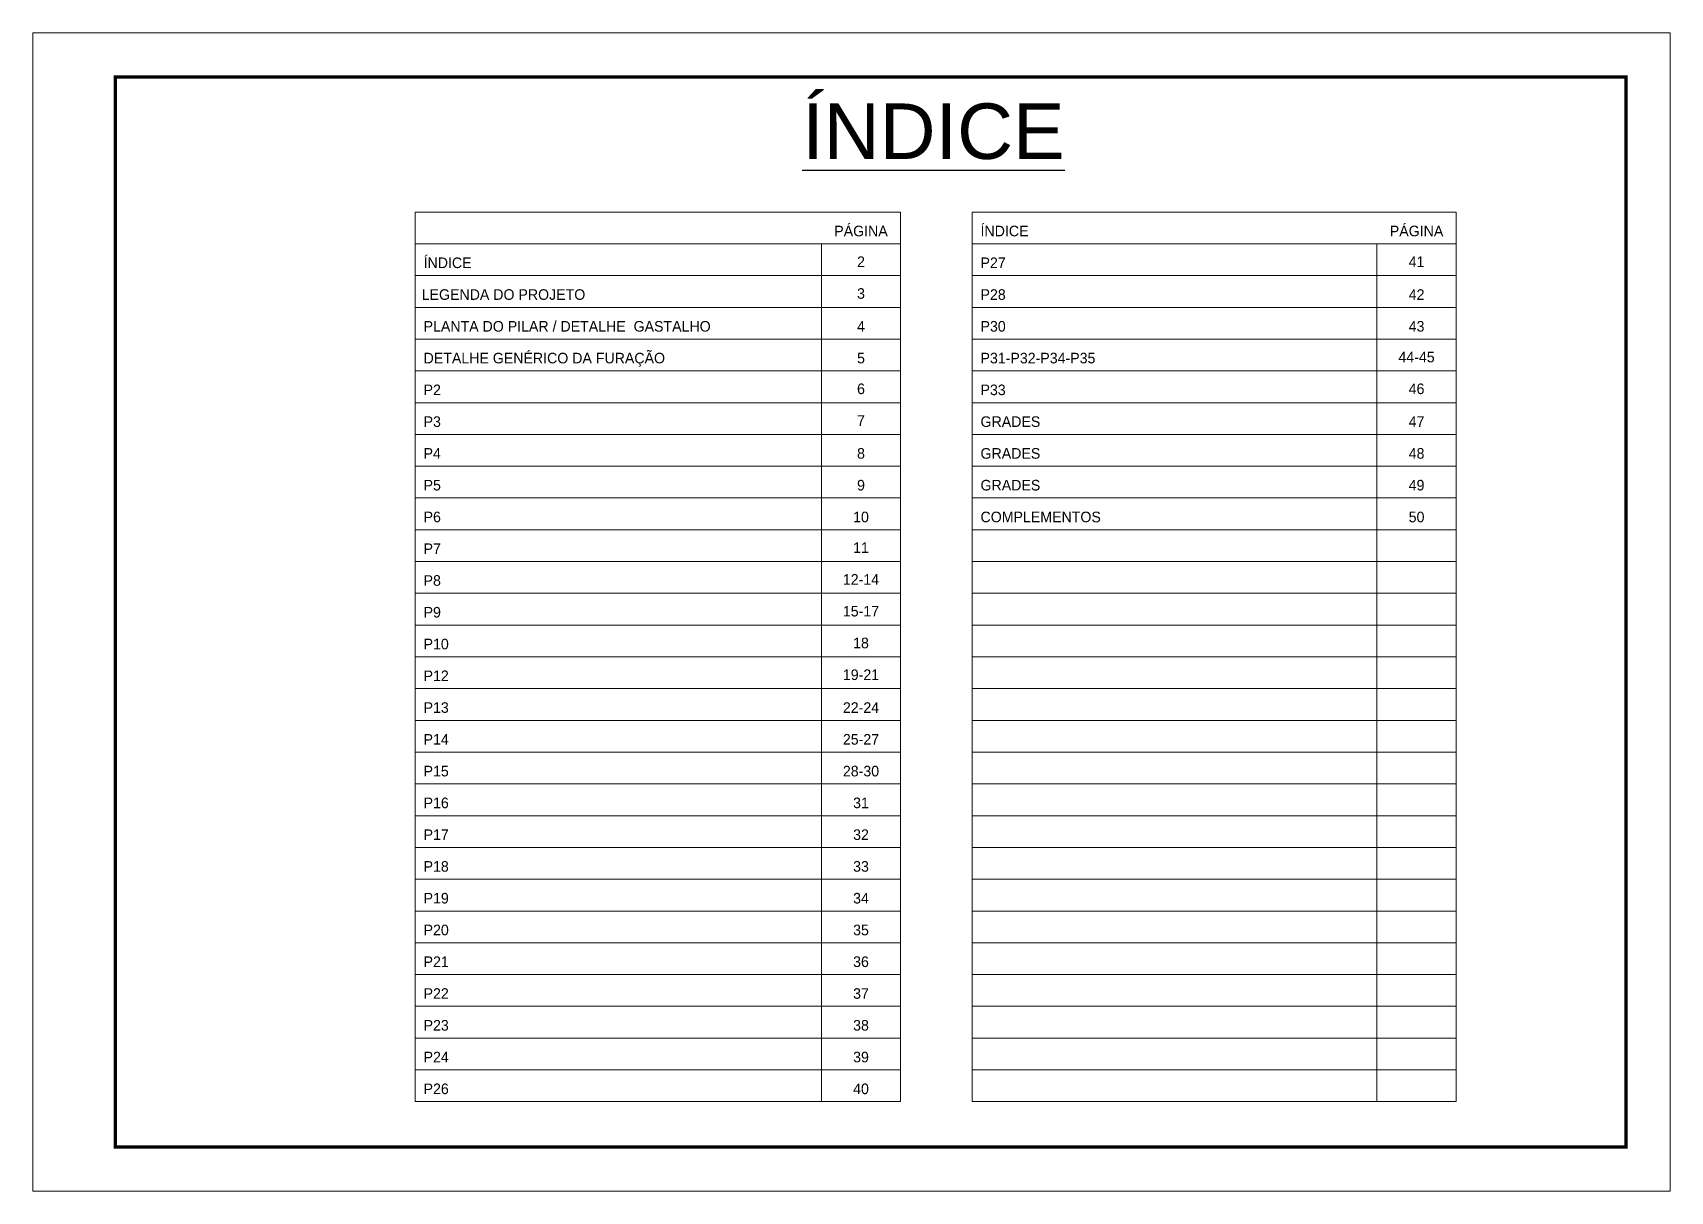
# Model space of a CAD drawing. Header units: millimetres. Extents: x 1945 to 8225, y 304 to 15137.
# Drawn here: x 3543 to 5028, y 14087 to 15137 of the extents above; entities that cross this region are included whole.
import ezdxf
from ezdxf.enums import TextEntityAlignment as Align

# ---------------------------------------------------------------- set-up
doc = ezdxf.new("R2010")
doc.units = ezdxf.units.MM
doc.layers.add('CARIMBO', color=255, linetype='Continuous', lineweight=9)
doc.layers.add('Folhas', color=255, linetype='Continuous', lineweight=9)
doc.styles.add('ARIAL', font='arial.ttf')
doc.styles.add('Tecnologia', font='')
doc.styles.get('Tecnologia').set_extended_font_data('Forgotten Futurist')

msp = doc.modelspace()

# ---------------------------------------------------------------- texts
at = {"color": 0, "linetype": 'Continuous', "ltscale": 5, "style": 'ARIAL'}
msp.add_text('%%UÍNDICE', height=50.279, dxfattribs=at).set_placement((4360.17, 15022.75), align=Align.CENTER)
at = {"layer": 'CARIMBO', "style": 'Tecnologia'}
for s, height, p in [('PÁGINA', 9.599, (4294.47, 14952.63)), ('PÁGINA', 9.599, (4798.31, 14952.63)), ('2', 9.6, (4294.47, 14924.8)), ('41', 9.599, (4798.31, 14924.8)), ('3', 9.6, (4294.47, 14896)), ('42', 9.599, (4798.31, 14895.04)), ('4', 9.6, (4294.47, 14866.24)), ('43', 9.599, (4798.31, 14866.24)), ('5', 9.6, (4294.47, 14837.45)), ('44-45', 9.599, (4798.31, 14838.41)), ('6', 9.6, (4294.47, 14809.61)), ('46', 9.599, (4798.31, 14809.61)), ('7', 9.6, (4294.47, 14780.82)), ('47', 9.599, (4798.31, 14779.85)), ('8', 9.6, (4294.47, 14751.06)), ('48', 9.599, (4798.31, 14751.06)), ('9', 9.6, (4294.47, 14722.26)), ('49', 9.599, (4798.31, 14722.26)), ('10', 9.599, (4294.47, 14693.46)), ('50', 9.599, (4798.31, 14693.46)), ('11', 9.599, (4294.47, 14665.63)), ('12-14', 9.599, (4294.47, 14636.84)), ('15-17', 9.599, (4294.47, 14608.04)), ('18', 9.599, (4294.47, 14579.25)), ('19-21', 9.599, (4294.47, 14550.45)), ('22-24', 9.599, (4294.47, 14520.69)), ('25-27', 9.599, (4294.47, 14491.89)), ('28-30', 9.599, (4294.47, 14463.09)), ('31', 9.599, (4294.47, 14434.3)), ('32', 9.599, (4294.47, 14405.5)), ('33', 9.599, (4294.47, 14376.71)), ('34', 9.599, (4294.47, 14347.91)), ('35', 9.599, (4294.47, 14319.11)), ('36', 9.599, (4294.47, 14290.32)), ('37', 9.599, (4294.47, 14261.52)), ('38', 9.599, (4294.47, 14232.72)), ('39', 9.599, (4294.47, 14203.93)), ('40', 9.599, (4294.47, 14175.13))]:
    msp.add_text(s, height=height, dxfattribs=at).set_placement(p, align=Align.CENTER)
for s, height, p in [('ÍNDICE', 9.599, (4402.87, 14952.63)), ('ÍNDICE', 9.599, (3897.8, 14923.83)), ('P27', 9.599, (4402.87, 14923.83)), ('LEGENDA DO PROJETO', 9.5987, (3896.09, 14895.04)), ('P28', 9.599, (4402.87, 14895.04)), ('PLANTA DO PILAR / DETALHE  GASTALHO ', 9.5987, (3897.8, 14866.24)), ('P30', 9.599, (4402.87, 14866.24)), ('DETALHE GENÉRICO DA FURAÇÃO', 9.5987, (3897.8, 14837.45)), ('P31-P32-P34-P35', 9.5987, (4402.87, 14837.45)), ('P2', 9.599, (3897.8, 14808.65)), ('P33', 9.599, (4402.87, 14808.65)), ('P3', 9.599, (3897.8, 14779.85)), ('GRADES', 9.599, (4402.87, 14779.85)), ('P4', 9.599, (3897.8, 14751.06)), ('GRADES', 9.599, (4402.87, 14751.06)), ('P5', 9.599, (3897.8, 14722.26)), ('GRADES', 9.599, (4402.87, 14722.26)), ('P6', 9.599, (3897.8, 14693.46)), ('COMPLEMENTOS', 9.5987, (4402.87, 14693.46)), ('P7', 9.599, (3897.8, 14664.67)), ('P8', 9.599, (3897.8, 14635.87)), ('P9', 9.599, (3897.8, 14607.08)), ('P10', 9.599, (3897.8, 14578.28)), ('P12', 9.599, (3897.8, 14549.48)), ('P13', 9.599, (3897.8, 14520.69)), ('P14', 9.599, (3897.8, 14491.89)), ('P15', 9.599, (3897.8, 14463.09)), ('P16', 9.599, (3897.8, 14434.3)), ('P17', 9.599, (3897.8, 14405.5)), ('P18', 9.599, (3897.8, 14376.71)), ('P19', 9.599, (3897.8, 14347.91)), ('P20', 9.599, (3897.8, 14319.11)), ('P21', 9.599, (3897.8, 14290.32)), ('P22', 9.599, (3897.8, 14261.52)), ('P23', 9.599, (3897.8, 14232.72)), ('P24', 9.599, (3897.8, 14203.93)), ('P26', 9.599, (3897.8, 14175.13))]:
    msp.add_text(s, height=height, dxfattribs=at).set_placement(p)

# ---------------------------------------------------------------- linework, layer by layer
at = {"layer": 'CARIMBO'}
for p, q in [((3890.3, 14974.62), (4330.38, 14974.62)), ((3890.3, 14974.62), (3890.3, 14168.32)), ((4330.38, 14974.62), (4330.38, 14168.32)), ((4395.37, 14974.62), (4834.22, 14974.62)), ((4395.37, 14974.62), (4395.37, 14168.32)), ((4834.22, 14974.62), (4834.22, 14168.32)), ((3890.3, 14945.82), (4330.38, 14945.82)), ((4258.56, 14945.82), (4258.56, 14168.32)), ((4395.37, 14945.82), (4834.22, 14945.82)), ((4762.4, 14945.82), (4762.4, 14168.32)), ((3890.3, 14917.03), (4330.38, 14917.03)), ((4395.37, 14917.03), (4834.22, 14917.03)), ((3890.3, 14888.23), (4330.38, 14888.23)), ((4395.37, 14888.23), (4834.22, 14888.23)), ((3890.3, 14859.43), (4330.38, 14859.43)), ((4395.37, 14859.43), (4834.22, 14859.43)), ((3890.3, 14830.64), (4330.38, 14830.64)), ((4395.37, 14830.64), (4834.22, 14830.64)), ((3890.3, 14801.84), (4330.38, 14801.84)), ((4395.37, 14801.84), (4834.22, 14801.84)), ((3890.3, 14773.05), (4330.38, 14773.05)), ((4395.37, 14773.05), (4834.22, 14773.05)), ((3890.3, 14744.25), (4330.38, 14744.25)), ((4395.37, 14744.25), (4834.22, 14744.25)), ((3890.3, 14715.45), (4330.38, 14715.45)), ((4395.37, 14715.45), (4834.22, 14715.45)), ((3890.3, 14686.66), (4330.38, 14686.66)), ((4395.37, 14686.66), (4834.22, 14686.66)), ((3890.3, 14657.86), (4330.38, 14657.86)), ((4395.37, 14657.86), (4834.22, 14657.86)), ((3890.3, 14629.06), (4330.38, 14629.06)), ((4395.37, 14629.06), (4834.22, 14629.06)), ((3890.3, 14600.27), (4330.38, 14600.27)), ((4395.37, 14600.27), (4834.22, 14600.27)), ((3890.3, 14571.47), (4330.38, 14571.47)), ((4395.37, 14571.47), (4834.22, 14571.47)), ((3890.3, 14542.68), (4330.38, 14542.68)), ((4395.37, 14542.68), (4834.22, 14542.68)), ((3890.3, 14513.88), (4330.38, 14513.88)), ((4395.37, 14513.88), (4834.22, 14513.88)), ((3890.3, 14485.08), (4330.38, 14485.08)), ((4395.37, 14485.08), (4834.22, 14485.08)), ((3890.3, 14456.29), (4330.38, 14456.29)), ((4395.37, 14456.29), (4834.22, 14456.29)), ((3890.3, 14427.49), (4330.38, 14427.49)), ((4395.37, 14427.49), (4834.22, 14427.49)), ((3890.3, 14398.69), (4330.38, 14398.69)), ((4395.37, 14398.69), (4834.22, 14398.69)), ((3890.3, 14369.9), (4330.38, 14369.9)), ((4395.37, 14369.9), (4834.22, 14369.9)), ((3890.3, 14341.1), (4330.38, 14341.1)), ((4395.37, 14341.1), (4834.22, 14341.1)), ((3890.3, 14312.31), (4330.38, 14312.31)), ((4395.37, 14312.31), (4834.22, 14312.31)), ((3890.3, 14283.51), (4330.38, 14283.51)), ((4395.37, 14283.51), (4834.22, 14283.51)), ((3890.3, 14254.71), (4330.38, 14254.71)), ((4395.37, 14254.71), (4834.22, 14254.71)), ((3890.3, 14225.92), (4330.38, 14225.92)), ((4395.37, 14225.92), (4834.22, 14225.92)), ((3890.3, 14197.12), (4330.38, 14197.12)), ((4395.37, 14197.12), (4834.22, 14197.12)), ((3890.3, 14168.32), (4330.38, 14168.32)), ((4395.37, 14168.32), (4834.22, 14168.32))]:
    msp.add_line(p, q, dxfattribs=at)
at = {"layer": 'Folhas'}
msp.add_lwpolyline([(3543.36, 14087.11), (5028.36, 14087.11), (5028.36, 15137.11), (3543.36, 15137.11)], close=True, dxfattribs=at)
at = {"layer": 'Folhas', "color": 30, "const_width": 3}
msp.add_lwpolyline([(3618.36, 14127.11), (4988.36, 14127.11), (4988.36, 15097.11), (3618.36, 15097.11)], close=True, dxfattribs=at)

msp.set_redraw_order([(e.dxf.handle, doc.entitydb.next_handle()) for e in msp.query("TEXT MTEXT ATTDEF DIMENSION ARC_DIMENSION")])  # texts and dimensions are drawn at this point

doc.saveas('drawing.dxf')
